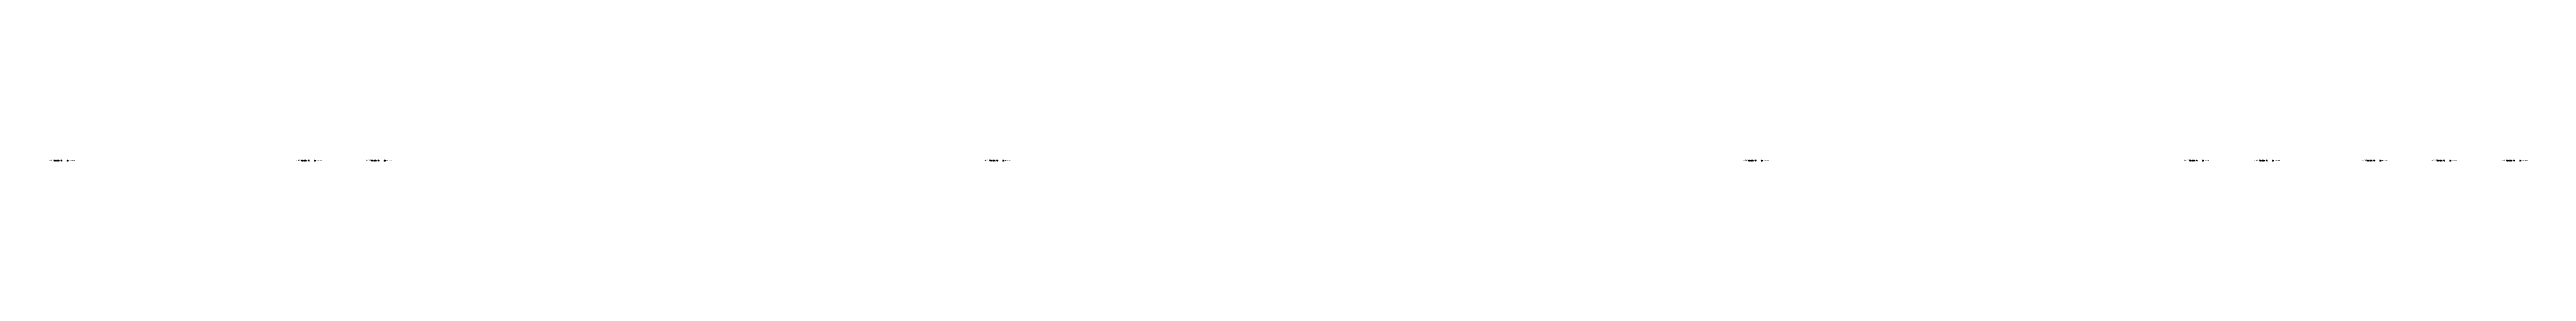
# Model space of a CAD drawing. Extents: x 2114868 to 5528286, y 1846921 to 2016792.
# Drawn here: x 2846566 to 3122991, y 1874283 to 1874419 of the extents above; entities that cross this region are included whole.
import ezdxf
from ezdxf.enums import TextEntityAlignment as Align

# ---------------------------------------------------------------- set-up
doc = ezdxf.new("R2010")
doc.units = 0
doc.header["$LTSCALE"] = 1000
doc.header["$MEASUREMENT"] = 0
doc.layers.add('智能化', color=7, linetype='Continuous')
doc.styles.add('_TEL_DIM', font='SIMPLEX', dxfattribs={"width": 0.8, "height": 3.5, "bigfont": 'HZTXT'})

msp = doc.modelspace()

# ---------------------------------------------------------------- texts
at = {"layer": '智能化', "color": 2, "linetype": 'ByBlock', "style": '_TEL_DIM', "width": 0.8}
for s, height, p in [('室内机电源', 112.5, (2846786, 1874350)), ('18V 3.0A  *5', 112.5, (2847502, 1874350)), ('24口千兆交换机', 108, (2848941, 1874337)), ('室内机电源', 112.5, (2874386, 1874350)), ('18V 3.0A  *5', 112.5, (2875102, 1874350)), ('24口千兆交换机', 108, (2876541, 1874337)), ('室内机电源', 112.5, (2882186, 1874350)), ('18V 3.0A  *5', 112.5, (2882902, 1874350)), ('24口千兆交换机', 108, (2884341, 1874337)), ('室内机电源', 112.5, (2951225, 1874350)), ('18V 3.0A  *5', 112.5, (2951941, 1874350)), ('24口千兆交换机', 108, (2953380, 1874337)), ('室内机电源', 112.5, (3035865, 1874350)), ('18V 3.0A  *5', 112.5, (3036581, 1874350)), ('24口千兆交换机', 108, (3038020, 1874337)), ('室内机电源', 112.5, (3085104, 1874350)), ('18V 3.0A  *4', 112.5, (3085820, 1874350)), ('24口千兆交换机', 108, (3087259, 1874337)), ('室内机电源', 112.5, (3092904, 1874350)), ('18V 3.0A  *5', 112.5, (3093620, 1874350)), ('24口千兆交换机', 108, (3095059, 1874337)), ('室内机电源', 112.5, (3104904, 1874350)), ('18V 3.0A  *5', 112.5, (3105620, 1874350)), ('24口千兆交换机', 108, (3107059, 1874337)), ('室内机电源', 112.5, (3112704, 1874350)), ('18V 3.0A  *5', 112.5, (3113420, 1874350)), ('24口千兆交换机', 108, (3114859, 1874337)), ('室内机电源', 112.5, (3120504, 1874350)), ('18V 3.0A  *4', 112.5, (3121220, 1874350)), ('24口千兆交换机', 108, (3122659, 1874337))]:
    msp.add_text(s, height=height, dxfattribs=at).set_placement(p, align=Align.MIDDLE_CENTER)

doc.saveas('drawing.dxf')
